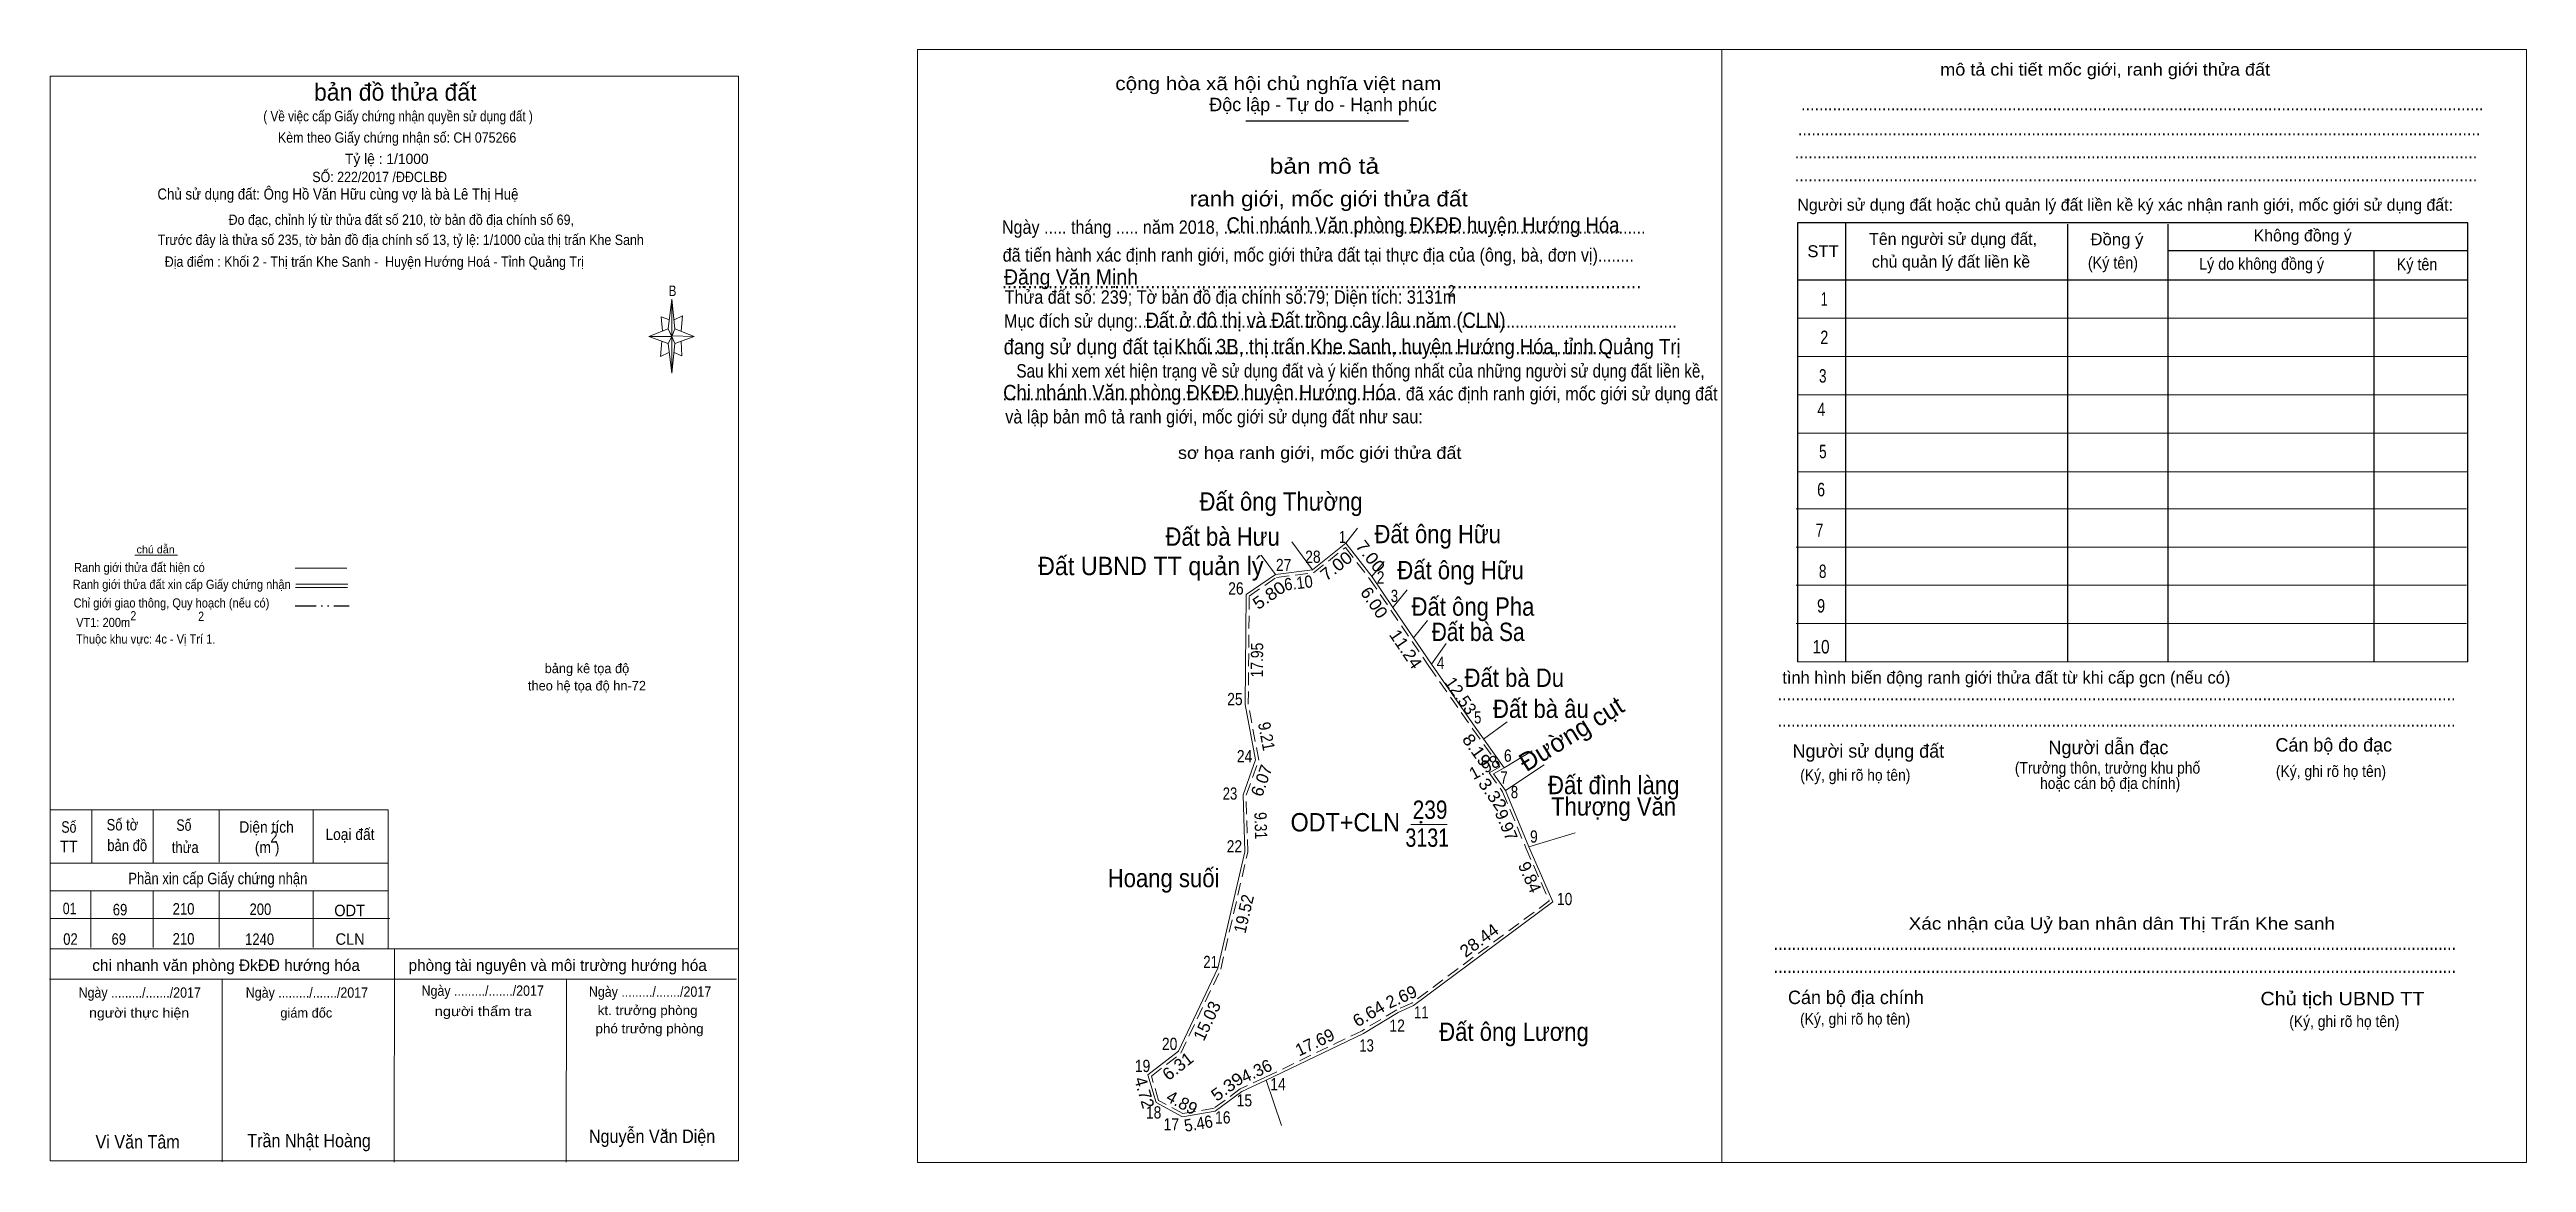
# Model space of a CAD drawing. Header units: metres. Extents: x 549272 to 551461, y 1838244 to 1839012.
# Drawn here: x 550209 to 550856, y 1838721 to 1839012 of the extents above; entities that cross this region are included whole.
import ezdxf
from ezdxf.enums import TextEntityAlignment as Align

# ---------------------------------------------------------------- set-up
doc = ezdxf.new("R2010")
doc.units = ezdxf.units.M
doc.header["$LTSCALE"] = 1.1
doc.header["$PDMODE"] = 32
doc.header["$PDSIZE"] = 0.55
doc.linetypes.add('DASH_DOUBLE_DOT', pattern=[9.2, 5, -1.2, 0.3, -1.2, 0.3, -1.2])
doc.linetypes.add('MEDIUM_DASHED', pattern=[4.5, 3, -1.5])
for name, color, linetype, lineweight in [('10', 7, 'Continuous', 13), ('15', 7, 'Continuous', 13), ('5', 7, 'Continuous', 13), ('62', 7, 'Continuous', 13), ('7', 7, 'Continuous', 25)]:
    doc.layers.add(name, color=color, linetype=linetype, lineweight=lineweight)
doc.layers.add('25', color=7, linetype='Continuous')

msp = doc.modelspace()

# ---------------------------------------------------------------- texts
at = {"layer": '10'}
for s, height, width, p in [('2', 3, 0.8, (550575.215, 1838947)), ('Đất ông Thường', 4.8, 0.9, (550530.705, 1838891.04)), ('Đất bà Hưu', 4.8, 0.9, (550515.435, 1838881.86)), ('Đất ông Hữu', 4.8, 0.9, (550571.68, 1838882.53)), ('Đất UBND TT quản lý', 4.8, 0.95, (550496.655, 1838874.18)), ('Đất ông Hữu', 4.8, 0.9, (550577.66, 1838873.09)), ('Đất ông Pha', 4.8, 0.9, (550580.9, 1838863.57)), ('Đất bà Sa', 4.8, 0.85, (550582.255, 1838856.95)), ('Đất bà Du', 4.8, 0.9, (550591.7, 1838844.96)), ('Đất bà âu', 4.8, 0.9, (550598.655, 1838836.85)), ('Đất đình làng', 4.8, 0.9, (550617.7, 1838816.91)), ('Thượng Văn', 4.8, 0.9, (550617.68, 1838811.31)), ('239', 4.8, 0.85, (550569.68, 1838810.45)), ('3131', 4.8, 0.8, (550568.945, 1838803.15)), ('Hoang suối', 4.8, 0.9, (550500, 1838792.59)), ('Đất ông Lương', 4.8, 0.9, (550591.63, 1838752.4))]:
    msp.add_text(s, height=height, dxfattribs=dict(at, width=width)).set_placement(p, align=Align.CENTER)
for s, height, width, p in [(' 28', 3.2, 0.85, (550541.07, 1838877.39)), (' 1', 3.2, 0.75, (550547.66, 1838882.55)), (' 27', 3.2, 0.85, (550533.42, 1838875.23)), (' 2', 3.2, 0.85, (550557.76, 1838871.99)), (' 26', 3.2, 0.85, (550520.94, 1838869.11)), (' 3', 3.2, 0.8, (550561.31, 1838867.15)), (' 4', 3.2, 0.85, (550573.46, 1838849.68)), (' 25', 3.2, 0.85, (550520.68, 1838840.18)), (' 5', 3.2, 0.8, (550583.09, 1838835.39)), (' 24', 3.2, 0.85, (550523.2, 1838825.25)), (' 6', 3.2, 0.85, (550591.02, 1838825.39)), (' 7', 3.2, 0.8, (550589.98, 1838819.65)), (' 23', 3.2, 0.8, (550519.27, 1838815.47)), (' 8', 3.2, 0.8, (550592.7, 1838815.86)), ('ODT+CLN', 4.8, 0.95, (550561.83, 1838807.17)), (' 22', 3.2, 0.85, (550520.54, 1838801.67)), (' 9', 3.2, 0.85, (550597.84, 1838804.24)), (' 10', 3.2, 0.85, (550606.89, 1838787.91)), (' 21', 3.2, 0.8, (550514.19, 1838771.44)), (' 12', 3.2, 0.85, (550563.1, 1838754.79)), (' 11', 3.2, 0.8, (550569.29, 1838758.27)), (' 20', 3.2, 0.85, (550503.6, 1838750.03)), (' 13', 3.2, 0.8, (550554.98, 1838749.62)), (' 19', 3.2, 0.85, (550496.52, 1838744.26)), (' 15', 3.2, 0.85, (550523.15, 1838735.27)), (' 14', 3.2, 0.85, (550531.95, 1838739.51)), (' 18', 3.2, 0.85, (550499.41, 1838732.11)), (' 17', 3.2, 0.85, (550504.05, 1838728.99)), (' 16', 3.2, 0.85, (550517.5, 1838730.8))]:
    msp.add_text(s, height=height, dxfattribs=dict(at, width=width)).set_placement(p, align=Align.RIGHT)
for s, rotation, width, p in [('7.00', 38.621, 1.1, (550546.131, 1838875.315)), ('7.00', 307.803, 1.1, (550552.827, 1838878.116)), ('6.10', 6.973, 0.9, (550535.451, 1838870.571)), ('5.80', 34.539, 1.1, (550528.483, 1838867.596)), ('6.00', 304.061, 1.05, (550553.722, 1838866.121)), ('17.95', 89.489, 0.85, (550526.011, 1838851.951)), ('11.24', 304.199, 1.05, (550562.002, 1838853.949)), ('9.21', 280.7, 0.9, (550525.352, 1838831.767)), ('8.19', 305.554, 1.1, (550580.554, 1838827.51)), ('3.32', 305.176, 1.1, (550584.739, 1838815.922)), ('9.31', 271.6, 0.85, (550523.827, 1838808.635)), ('19.52', 77.032, 0.95, (550522.534, 1838785.281)), ('28.44', 36.636, 1.05, (550583.465, 1838777.404)), ('6.64', 31.127, 1.05, (550554.443, 1838758.143)), ('6.31', 37.979, 1.05, (550504.705, 1838744.527)), ('5.39', 36.317, 1.1, (550517.592, 1838739.127)), ('5.46', 9.807, 0.9, (550509.382, 1838729.239))]:
    msp.add_text(s, height=3.2, rotation=rotation, dxfattribs=dict(at, width=width)).set_placement(p, align=Align.CENTER)
for s, height, rotation, p in [('12.53', 3.2, 304.857, (550576.393, 1838841.734)), ('Đường cụt', 4.8, 31.79, (550607.876, 1838830.686)), ('6.07', 3.2, 70.251, (550527.133, 1838819.929)), ('1.98', 3.2, 28.634, (550584.658, 1838822.537)), ('9.97', 3.2, 292.527, (550588.142, 1838808.213)), ('9.84', 3.2, 293.803, (550594.278, 1838794.561)), ('2.69', 3.199, 24.092, (550562.817, 1838762.461)), ('15.03', 3.2, 64.594, (550512.792, 1838756.954)), ('17.69', 3.2, 25.696, (550540.241, 1838750.609)), ('4.36', 3.2, 24.977, (550524.939, 1838743.1)), ('4.72', 3.2, 286.129, (550493.447, 1838738.454)), ('4.89', 3.2, 331.81, (550504.049, 1838734.865))]:
    msp.add_text(s, height=height, rotation=rotation, dxfattribs=at).set_placement(p, align=Align.CENTER)
at = {"layer": '25', "width": 0.9}
for s, p in [('Chi nhánh Văn phòng ĐKĐĐ huyện Hướng Hóa', (550516.45, 1838963.74)), ('Đất ở đô thị và Đất trồng cây lâu năm (CLN)', (550495.29, 1838938.82)), ('Chi nhánh Văn phòng ĐKĐĐ huyện Hướng Hóa', (550458.05, 1838919.92))]:
    msp.add_text(s, height=4, dxfattribs=at).set_placement(p)
at = {"layer": '62'}
for s, height, p in [('bản đồ thửa đất', 4.5, (550299.09, 1838998.23)), ('Tỷ lệ : 1/1000', 2.7, (550296.875, 1838981.67)), ('bảng kê tọa độ', 2.5, (550349.215, 1838848.55)), ('theo hệ tọa độ hn-72', 2.5, (550349.22, 1838844.03)), ('chi nhanh văn phòng ĐkĐĐ hướng hóa', 3, (550254.865, 1838770.69)), ('phòng tài nguyên và môi trường hướng hóa', 3, (550341.57, 1838770.69)), ('giám đốc', 2.5, (550275.83, 1838758.49))]:
    msp.add_text(s, height=height, dxfattribs=at).set_placement(p, align=Align.CENTER)
for s, height, width, p in [('( Về việc cấp Giấy chứng nhận quyền sử dụng đất )', 2.7, 0.85, (550299.825, 1838992.83)), ('Kèm theo Giấy chứng nhận số: CH 075266', 2.7, 0.9, (550299.575, 1838987.25)), ('SỐ: 222/2017 /ĐĐCLBĐ', 2.7, 0.9, (550295.01, 1838976.95)), ('Đo đạc, chỉnh lý từ thửa đất số 210, tờ bản đồ địa chính số 69,', 2.7, 0.9, (550300.67, 1838965.76)), ('Trước đây là thửa số 235, tờ bản đồ địa chính số 13, tỷ lệ: 1/1000 của thị trấn Khe Sanh', 2.7, 0.9, (550300.52, 1838960.51)), ('Địa điểm : Khối 2 - Thị trấn Khe Sanh -  Huyện Hướng Hoá - Tỉnh Quảng Trị ', 2.7, 0.9, (550294.07, 1838954.79)), ('B', 2.755, 0.8, (550371.615, 1838947.15)), ('chú dẫn', 2, 1.05, (550236.44, 1838879.88)), ('Ranh giới thửa đất hiện có ', 2.4, 0.9, (550232.59, 1838874.99)), ('Ranh giới thửa đất xin cấp Giấy chứng nhận', 2.4, 0.9, (550243.245, 1838870.57)), ('Chỉ giới giao thông, Quy hoạch (nếu có)', 2.4, 0.9, (550240.575, 1838865.71)), ('VT1: 200m  ', 2.4, 0.9, (550223.515, 1838860.61)), ('Thuộc khu vực: 4c - Vị Trí 1.', 2.4, 0.9, (550233.83, 1838856.28)), ('Số', 3, 0.8, (550213.75, 1838806.83)), ('Số tờ', 3, 0.85, (550227.755, 1838807.43)), ('Số', 3, 0.8, (550243.83, 1838807.33)), ('Diện tích', 3, 0.9, (550265.44, 1838806.83)), ('TT', 3, 0.95, (550213.745, 1838801.73)), ('bản đồ', 3, 0.85, (550229.005, 1838802.03)), ('thửa', 3, 0.85, (550244.175, 1838801.53)), ('(m )', 3, 0.9, (550265.585, 1838801.53)), ('2', 3, 0.85, (550267.38, 1838804.23)), ('Loại đất', 3, 0.9, (550287.255, 1838804.93)), ('Phần xin cấp Giấy chứng nhận', 3, 0.85, (550252.69, 1838793.37)), ('01', 3, 0.8, (550213.94, 1838785.53)), ('69', 3, 0.85, (550227.13, 1838785.23)), ('210', 3, 0.85, (550243.73, 1838785.43)), ('200', 3, 0.85, (550263.83, 1838785.33)), ('ODT', 3, 0.95, (550287.16, 1838785.01)), ('02', 3, 0.85, (550214.165, 1838777.53)), ('69', 3, 0.85, (550226.8, 1838777.54)), ('210', 3, 0.85, (550243.73, 1838777.59)), ('1240', 3, 0.85, (550263.625, 1838777.49)), ('CLN', 3, 0.95, (550287.28, 1838777.53)), ('Ngày ........./......./2017', 2.7, 0.9, (550232.27, 1838763.69)), ('Ngày ........./......./2017', 2.7, 0.9, (550275.99, 1838763.69)), ('Ngày ........./......./2017', 2.7, 0.9, (550321.95, 1838764.19)), ('Ngày ........./......./2017', 2.7, 0.9, (550365.71, 1838763.93)), ('người thực hiện', 2.5, 1.1, (550232.11, 1838758.49)), ('người thẩm tra', 2.5, 1.15, (550322.09, 1838758.89)), ('phó trưởng phòng', 2.5, 1.05, (550365.575, 1838754.37)), ('kt. trưởng phòng', 2.5, 1.05, (550365.09, 1838759.15)), ('Vi Văn Tâm', 3.5, 0.9, (550231.725, 1838724.27)), ('Trần Nhật Hoàng', 3.5, 0.9, (550276.55, 1838724.59)), ('Nguyễn Văn Diện', 3.5, 0.9, (550366.255, 1838725.71))]:
    msp.add_text(s, height=height, dxfattribs=dict(at, width=width)).set_placement(p, align=Align.CENTER)
at = {"layer": '62', "width": 0.9}
msp.add_text('Chủ sử dụng đất: Ông Hồ Văn Hữu cùng vợ là bà Lê Thị Huệ', height=2.88, dxfattribs=at).set_placement((550236.91, 1838972.39))
at = {"layer": '62', "width": 0.85}
for p in [(550231.36, 1838862.37), (550249.09, 1838862.21)]:
    msp.add_text(' 2', height=2.4, dxfattribs=at).set_placement(p, align=Align.RIGHT)
at = {"layer": '7'}
for s, height, width, p in [('cộng hòa xã hội chủ nghĩa việt nam', 3.511, 1.15, (550487.37, 1839000.98)), ('........................................................................................................................................................', 3.511, 0.9, (550666.69, 1838995.71)), ('........................................................................................................................................................', 3.511, 0.9, (550665.87, 1838989.14)), ('........................................................................................................................................................', 3.511, 0.9, (550665.05, 1838983.12)), ('........................................................................................................................................................', 3.511, 0.9, (550665.05, 1838977.1)), ('Ngày ..... tháng ..... năm 2018, ..............................................................................................', 3.51, 0.9, (550457.71, 1838963.42)), (' đã tiến hành xác định ranh giới, mốc giới thửa đất tại thực địa của (ông, bà, đơn vị)........', 3.512, 0.9, (550456.75, 1838956.14)), ('STT', 3.11, 1.05, (550668.33, 1838957.32)), ('Đồng ý', 3.11, 1.05, (550742.37, 1838960.42)), ('Đặng Văn Mịnh', 4, 0.95, (550458.27, 1838950.14)), ('(Ký tên)', 3.11, 0.9, (550741.69, 1838954.32)), ('Lý do không đồng ý', 3.11, 0.9, (550770.77, 1838954.02)), ('Ký tên', 3.11, 0.9, (550822.45, 1838953.9)), ('.............................................................................................................................', 4, 0.9, (550457.72, 1838949.18)), ('Thửa đất số: 239; Tờ bản đồ địa chính số:79; Diện tích: 3131m', 3.51, 0.9, (550458.43, 1838945.14)), ('Mục đích sử dụng:........................................................................................................................', 3.512, 0.9, (550458.27, 1838938.9)), ('đang sử dụng đất tại ......................................................................................', 4, 0.9, (550458.19, 1838931.9)), ('Khối 3B, thị trấn Khe Sanh, huyện Hướng Hóa, tỉnh Quảng Trị', 4, 0.9, (550502.75, 1838931.92)), ('Sau khi xem xét hiện trạng về sử dụng đất và ý kiến thống nhất của những người sử dụng đất liền kề,', 3.512, 0.85, (550461.51, 1838925.84)), ('......................................................................................... đã xác định ranh giới, mốc giới sử dụng đất', 3.504, 0.9, (550457.91, 1838919.86)), (' và lập bản mô tả ranh giới, mốc giới sử dụng đất như sau:', 3.512, 0.9, (550457.43, 1838913.84)), ('.......................................................................................................................................................', 3.511, 0.9, (550660.56, 1838841.42)), ('.......................................................................................................................................................', 3.511, 0.9, (550660.56, 1838834.58)), ('(Ký, ghi rõ họ tên)', 3.01, 0.9, (550666.48, 1838820.41)), ('(Ký, ghi rõ họ tên)', 3.01, 0.9, (550790.86, 1838821.41)), ('........................................................................................................................................................', 3.511, 0.9, (550659.53, 1838776.21)), ('........................................................................................................................................................', 3.511, 0.9, (550659.53, 1838770.19)), ('Chủ tịch UBND TT', 3.52, 1.1, (550786.81, 1838761.71)), ('(Ký, ghi rõ họ tên)', 3.01, 0.9, (550666.43, 1838756.65)), ('(Ký, ghi rõ họ tên)', 3.01, 0.9, (550794.35, 1838756.01))]:
    msp.add_text(s, height=height, dxfattribs=dict(at, width=width)).set_placement(p)
for s, height, width, p in [('mô tả chi tiết mốc giới, ranh giới thửa đất', 3.21, 1.1, (550746.205, 1839004.79)), ('bản mô tả', 4.014, 1.2, (550542.05, 1838979.12)), ('ranh giới, mốc giới thửa đất', 4.014, 1.1, (550543.175, 1838970.58)), ('1', 3.512, 0.7, (550672.74, 1838944.62)), ('2', 3.512, 0.8, (550672.765, 1838934.6)), ('3', 3.512, 0.75, (550672.36, 1838924.52)), ('4', 3.512, 0.8, (550671.975, 1838915.76)), ('sơ họa ranh giới, mốc giới thửa đất', 3.21, 1.1, (550540.82, 1838904.56)), ('5', 3.512, 0.75, (550672.385, 1838904.74)), ('6', 3.512, 0.8, (550671.925, 1838894.8)), ('7', 3.51, 0.75, (550671.52, 1838884.12)), ('8', 3.51, 0.75, (550672.34, 1838873.43)), ('9', 3.51, 0.8, (550671.925, 1838864.4)), ('10', 3.51, 0.85, (550671.925, 1838853.71)), ('(Trưởng thôn, trưởng khu phố', 3.01, 0.9, (550746.82, 1838822.29)), ('hoặc cán bộ địa chính)', 3.01, 0.9, (550747.505, 1838818.27)), ('Xác nhận của Uỷ ban nhân dân Thị Trấn Khe sanh', 3.22, 1.15, (550750.57, 1838781.49))]:
    msp.add_text(s, height=height, dxfattribs=dict(at, width=width)).set_placement(p, align=Align.CENTER)
for s, height, p in [('Độc lập - Tự do - Hạnh phúc', 3.511, (550511.95, 1838995.48)), ('Người sử dụng đất hoặc chủ quản lý đất liền kề ký xác nhận ranh giới, mốc giới sử dụng đất:', 3.11, (550665.73, 1838969.46)), ('Không đồng ý', 3.11, (550785.01, 1838961.44)), ('Tên người sử dụng đất,', 3.11, (550684.49, 1838960.52)), ('chủ quản lý đất liền kề', 3.11, (550685.21, 1838954.6)), ('tình hình biến động ranh giới thửa đất từ khi cấp gcn (nếu có)', 3.21, (550661.79, 1838845.81)), ('Người sử dụng đất', 3.512, (550664.46, 1838826.45)), ('Người dẫn đạc', 3.52, (550731.38, 1838827.37)), ('Cán bộ đo đạc', 3.504, (550790.74, 1838828.05)), ('Cán bộ địa chính', 3.512, (550663.27, 1838762.03))]:
    msp.add_text(s, height=height, dxfattribs=at).set_placement(p)

# ---------------------------------------------------------------- linework, layer by layer
at = {"layer": '10', "linetype": 'MEDIUM_DASHED'}
msp.add_lwpolyline([(550600.83, 1838789.03), (550564.91, 1838762.31), (550561.01, 1838760.56), (550551.9, 1838755.07), (550526.45, 1838742.82), (550520.05, 1838739.84), (550513.2, 1838734.8), (550505.04, 1838733.39), (550498.69, 1838736.8), (550496.83, 1838743.2), (550504.51, 1838749.2), (550514.96, 1838771.17), (550522, 1838801.79), (550521.58, 1838816.64), (550524.9, 1838825.84), (550522.13, 1838840.45), (550522.38, 1838868.69), (550529.52, 1838873.6), (550539.23, 1838874.79), (550547.54, 1838881.41), (550553.87, 1838873.23), (550569.36, 1838850.42), (550580.82, 1838833.95), (550587.92, 1838824.03), (550585.14, 1838822.51), (550588.66, 1838817.52), (550594.74, 1838802.85)], close=True, dxfattribs=at)
at = {"layer": '15'}
for p, q in [((550665.73, 1838941.37), (550841.02, 1838941.37)), ((550665.73, 1838931.33), (550841.02, 1838931.33)), ((550665.73, 1838921.3), (550841.02, 1838921.3)), ((550665.73, 1838911.26), (550841.02, 1838911.26)), ((550665.73, 1838901.23), (550841.02, 1838901.23)), ((550665.43, 1838891.53), (550840.72, 1838891.53)), ((550665.43, 1838881.53), (550840.72, 1838881.53)), ((550230.95, 1838879.44), (550242.13, 1838879.44)), ((550272.96, 1838876.03), (550286.42, 1838876.03)), ((550525.55, 1838879.43), (550529.23, 1838874.37)), ((550554.45, 1838873.81), (550557.65, 1838877.78)), ((550273, 1838870.91), (550286.58, 1838870.91)), ((550273.12, 1838871.83), (550286.7, 1838871.83)), ((550559.9, 1838865.75), (550563.73, 1838870.34)), ((550665.43, 1838871.53), (550840.72, 1838871.53)), ((550565.31, 1838857.79), (550568.98, 1838862.32)), ((550665.43, 1838861.53), (550840.72, 1838861.53)), ((550573.89, 1838856.27), (550570.02, 1838850.87)), ((550665.73, 1838851.53), (550841.02, 1838851.53)), ((550589.84, 1838835.86), (550583.68, 1838831.33)), ((550589.09, 1838823.76), (550596.37, 1838828.27)), ((550599.5, 1838824.55), (550589.36, 1838817.91)), ((550208.87, 1838812.83), (550297.27, 1838812.83)), ((550219.77, 1838812.83), (550219.77, 1838798.83)), ((550235.77, 1838812.83), (550235.77, 1838798.83)), ((550253.05, 1838812.83), (550253.05, 1838799.13)), ((550277.65, 1838812.83), (550277.65, 1838798.83)), ((550297.27, 1838812.83), (550297.27, 1838776.43)), ((550564.62, 1838808.95), (550574.13, 1838808.95)), ((550595.47, 1838803.17), (550607.6, 1838806.83)), ((550208.87, 1838798.83), (550297.25, 1838798.83)), ((550208.87, 1838791.63), (550297.25, 1838791.63)), ((550219.45, 1838791.63), (550219.45, 1838776.83)), ((550235.77, 1838791.63), (550235.77, 1838776.83)), ((550253.05, 1838791.63), (550253.05, 1838776.83)), ((550277.65, 1838791.63), (550277.65, 1838776.83)), ((550208.87, 1838784.43), (550297.65, 1838784.43)), ((550298.81, 1838720.73), (550298.85, 1838776.49)), ((550208.87, 1838776.43), (550388.87, 1838776.43)), ((550208.69, 1838768.53), (550388.29, 1838768.53)), ((550253.81, 1838720.77), (550253.85, 1838768.53)), ((550343.81, 1838720.69), (550343.85, 1838768.53)), ((550526.78, 1838742.1), (550552.29, 1838754.37)), ((550520.46, 1838739.15), (550526.78, 1838742.1)), ((550526.78, 1838742.1), (550530.86, 1838730.31))]:
    msp.add_line(p, q, dxfattribs=at)
for points in [[(550550.67, 1838886.43), (550547.66, 1838882.55), (550538.91, 1838875.55), (550533.55, 1838882.85)], [(550547.66, 1838882.55), (550554.53, 1838873.7), (550559.9, 1838865.75)], [(550538.91, 1838875.55), (550529.23, 1838874.37), (550521.58, 1838869.11), (550521.33, 1838840.39), (550524.06, 1838825.91)], [(550559.9, 1838865.75), (550570.02, 1838850.87), (550581.47, 1838834.42), (550589.09, 1838823.76)], [(550524.06, 1838825.91), (550520.78, 1838816.77), (550521.2, 1838801.87), (550514.19, 1838771.44), (550503.87, 1838749.71), (550495.92, 1838743.51), (550498.02, 1838736.26), (550504.91, 1838732.56)], [(550589.09, 1838823.76), (550586.3, 1838822.24), (550589.36, 1838817.91)], [(550589.36, 1838817.91), (550595.47, 1838803.17), (550601.82, 1838788.77), (550565.31, 1838761.62), (550561.38, 1838759.86), (550552.29, 1838754.37)], [(550504.91, 1838732.56), (550513.52, 1838734.05), (550520.46, 1838739.15)]]:
    msp.add_lwpolyline(points, dxfattribs=at)
for p in [(550567.3, 1838809.57), (550369.92, 1838728.46)]:
    msp.add_point(p, dxfattribs=at)
at = {"layer": '5'}
msp.add_lwpolyline([(550208.87, 1839004.63), (550388.87, 1839004.63), (550388.87, 1838721.03), (550208.87, 1838721.03)], close=True, dxfattribs=at)
at = {"layer": '62'}
for p, q in [((550370.41, 1838938.55), (550371.41, 1838946.35)), ((550372.21, 1838938.55), (550377.21, 1838936.55)), ((550370.41, 1838934.75), (550365.41, 1838936.55)), ((550372.21, 1838934.75), (550371.41, 1838926.95)), ((550374.01, 1838931.55), (550372.01, 1838932.35)), ((550373.81, 1838935.35), (550374.01, 1838931.55))]:
    msp.add_line(p, q, dxfattribs=at)
at = {"layer": '62', "linetype": 'DASH_DOUBLE_DOT', "lineweight": 25}
msp.add_line((550272.88, 1838866.19), (550287.06, 1838866.19), dxfattribs=at)
at = {"layer": '62'}
for points in [[(550371.41, 1838946.35), (550372.21, 1838938.55), (550371.41, 1838936.55)], [(550371.41, 1838936.55), (550365.41, 1838936.55), (550370.41, 1838938.55), (550372.21, 1838934.75), (550377.21, 1838936.55), (550371.41, 1838936.75)], [(550371.41, 1838936.55), (550371.41, 1838926.95), (550370.41, 1838934.75)]]:
    msp.add_lwpolyline(points, close=True, dxfattribs=at)
for points in [[(550371.41, 1838936.55), (550370.41, 1838938.55), (550365.41, 1838936.55)], [(550370.81, 1838940.95), (550368.61, 1838941.75), (550369.01, 1838937.95)], [(550372.01, 1838940.95), (550374.21, 1838941.95), (550373.81, 1838937.95)], [(550368.81, 1838935.35), (550368.41, 1838931.35), (550370.61, 1838932.35)], [(550371.41, 1838936.55), (550372.21, 1838934.75), (550377.21, 1838936.55)]]:
    msp.add_lwpolyline(points, dxfattribs=at)
at = {"layer": '7'}
for p, q in [((550521.49, 1838992.96), (550564.03, 1838992.96)), ((550678.33, 1838966.25), (550678.33, 1838851.53)), ((550736.37, 1838965.95), (550736.37, 1838851.53)), ((550762.56, 1838965.95), (550762.56, 1838851.53)), ((550762.56, 1838959.02), (550841.02, 1838959.02)), ((550816.44, 1838959.02), (550816.44, 1838851.53)), ((550665.73, 1838951.4), (550841.02, 1838951.4))]:
    msp.add_line(p, q, dxfattribs=at)
at = {"layer": '7', "lineweight": 13}
for points in [[(550435.62, 1839011.6), (550645.99, 1839011.6), (550645.99, 1838720.63), (550435.62, 1838720.63)], [(550646, 1839011.6), (550856.37, 1839011.6), (550856.37, 1838720.62), (550646, 1838720.62)], [(550646, 1839011.59), (550856.37, 1839011.59), (550856.37, 1838720.62), (550646, 1838720.62)]]:
    msp.add_lwpolyline(points, close=True, dxfattribs=at)
at = {"layer": '7'}
msp.add_lwpolyline([(550841.02, 1838851.53), (550841.02, 1838966.25), (550665.73, 1838966.25), (550665.73, 1838851.53)], dxfattribs=at)

msp.set_redraw_order([(e.dxf.handle, doc.entitydb.next_handle()) for e in msp.query("TEXT MTEXT ATTDEF DIMENSION ARC_DIMENSION")])  # texts and dimensions are drawn at this point

doc.saveas('drawing.dxf')
